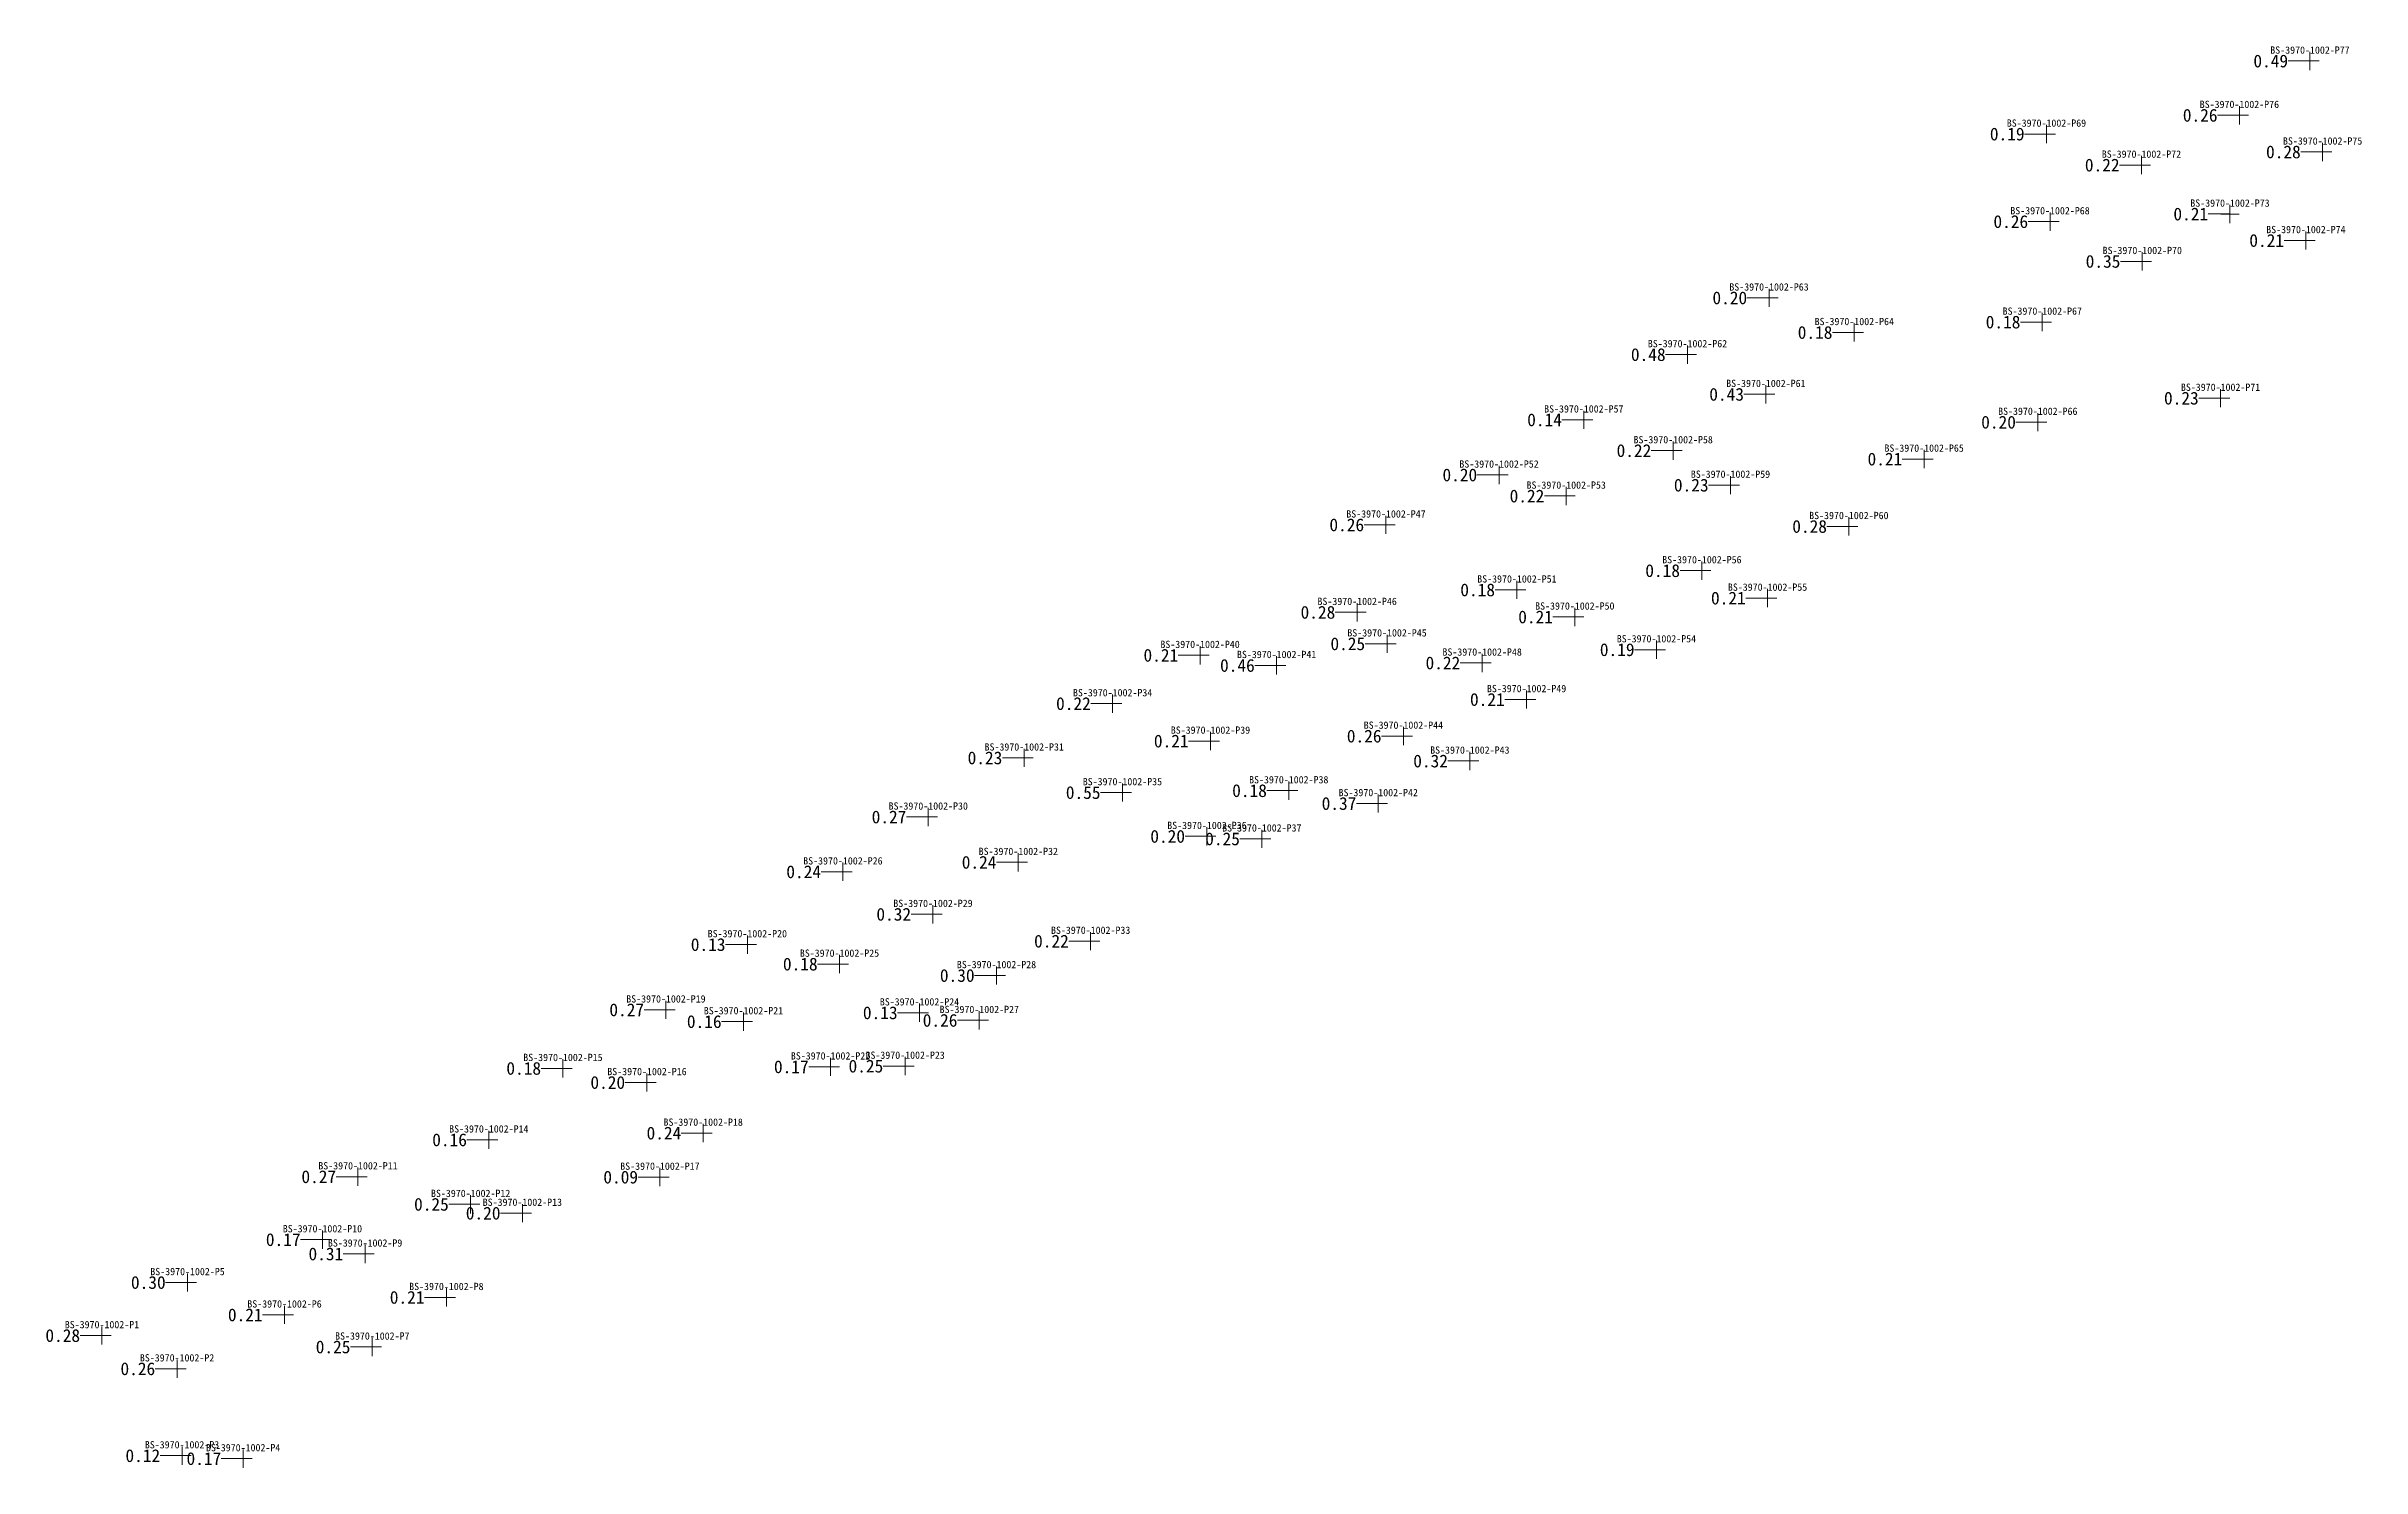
# Model space of a CAD drawing. Header units: inches. Extents: x 469879 to 470006, y 4349765 to 4349843.
import ezdxf
from ezdxf.enums import TextEntityAlignment as Align

# ---------------------------------------------------------------- set-up
doc = ezdxf.new("R2010")
doc.units = ezdxf.units.IN
doc.header["$MEASUREMENT"] = 0
for name, color, linetype, lineweight in [('点', 7, 'Continuous', 0), ('线条', 7, 'Continuous', 0), ('钻孔', 7, 'Continuous', 0)]:
    doc.layers.add(name, color=color, linetype=linetype, lineweight=lineweight)
doc.styles.add('3dmine_textStyle_1', font='simsunb.ttf', dxfattribs={"height": 1})

msp = doc.modelspace()

# ---------------------------------------------------------------- texts
at = {"layer": '钻孔', "color": 138, "linetype": 'Continuous', "lineweight": 0, "true_color": 0x004c4c, "style": '3dmine_textStyle_1'}
for s, p in [('BS-3970-1002-P77', (470002.829, 4349842.182, 3965.447)), ('BS-3970-1002-P76', (469998.956, 4349839.204, 3966.314)), ('BS-3970-1002-P69', (469988.368, 4349838.175000001, 3967.354)), ('BS-3970-1002-P75', (470003.523, 4349837.193, 3966.099)), ('BS-3970-1002-P72', (469993.581, 4349836.472, 3967.112)), ('BS-3970-1002-P68', (469988.563, 4349833.368000001, 3968.09)), ('BS-3970-1002-P73', (469998.439, 4349833.785, 3967.182)), ('BS-3970-1002-P74', (470002.605, 4349832.332, 3967.267)), ('BS-3970-1002-P70', (469993.626, 4349831.186000001, 3967.653)), ('BS-3970-1002-P63', (469973.143, 4349829.182, 3969.937)), ('BS-3970-1002-P64', (469977.823, 4349827.285, 3969.674)), ('BS-3970-1002-P67', (469988.139, 4349827.856000001, 3968.493)), ('BS-3970-1002-P62', (469968.669, 4349826.07, 3971.044)), ('BS-3970-1002-P61', (469972.97, 4349823.889, 3970.758)), ('BS-3970-1002-P71', (469997.923, 4349823.678, 3968.021)), ('BS-3970-1002-P57', (469962.978, 4349822.489, 3971.465)), ('BS-3970-1002-P66', (469987.892, 4349822.359, 3969.782)), ('BS-3970-1002-P58', (469967.884, 4349820.800000001, 3971.184)), ('BS-3970-1002-P52', (469958.327, 4349819.465000001, 3971.803)), ('BS-3970-1002-P65', (469981.655, 4349820.336, 3970.608)), ('BS-3970-1002-P53', (469962.013, 4349818.308, 3971.649)), ('BS-3970-1002-P59', (469971.028, 4349818.905, 3971.37)), ('BS-3970-1002-P47', (469952.123, 4349816.725000001, 3971.486)), ('BS-3970-1002-P60', (469977.524, 4349816.639, 3971.193)), ('BS-3970-1002-P56', (469969.459, 4349814.213, 3971.784)), ('BS-3970-1002-P51', (469959.307, 4349813.157000001, 3971.764)), ('BS-3970-1002-P46', (469950.541, 4349811.926, 3972.178)), ('BS-3970-1002-P50', (469962.486, 4349811.671, 3971.873)), ('BS-3970-1002-P55', (469973.063, 4349812.706, 3971.338)), ('BS-3970-1002-P40', (469941.921, 4349809.566000001, 3971.749)), ('BS-3970-1002-P45', (469952.18, 4349810.197000001, 3971.696)), ('BS-3970-1002-P48', (469957.4, 4349809.147000001, 3971.621)), ('BS-3970-1002-P54', (469966.964, 4349809.874000001, 3971.986)), ('BS-3970-1002-P41', (469946.122, 4349809.011, 3971.803)), ('BS-3970-1002-P34', (469937.123, 4349806.914000001, 3971.677)), ('BS-3970-1002-P49', (469959.838, 4349807.140000001, 3971.907)), ('BS-3970-1002-P39', (469942.492, 4349804.86, 3971.687)), ('BS-3970-1002-P44', (469953.079, 4349805.131, 3971.737)), ('BS-3970-1002-P31', (469932.27, 4349803.936000001, 3971.67)), ('BS-3970-1002-P43', (469956.725, 4349803.764, 3971.575)), ('BS-3970-1002-P35', (469937.659, 4349802.033000001, 3971.732)), ('BS-3970-1002-P38', (469946.788, 4349802.138, 3971.754)), ('BS-3970-1002-P30', (469927.004, 4349800.694, 3971.831)), ('BS-3970-1002-P42', (469951.698, 4349801.432, 3971.548)), ('BS-3970-1002-P36', (469942.295, 4349799.630000001, 3971.716)), ('BS-3970-1002-P37', (469945.308, 4349799.492000001, 3971.91)), ('BS-3970-1002-P32', (469931.947, 4349798.205, 3971.974)), ('BS-3970-1002-P26', (469922.32, 4349797.684, 3972.015)), ('BS-3970-1002-P29', (469927.263, 4349795.352, 3972.004)), ('BS-3970-1002-P33', (469935.917, 4349793.877, 3971.974)), ('BS-3970-1002-P20', (469917.077, 4349793.689, 3972.249)), ('BS-3970-1002-P25', (469922.134, 4349792.619, 3972.138)), ('BS-3970-1002-P28', (469930.748, 4349791.993000001, 3972.135)), ('BS-3970-1002-P19', (469912.609, 4349790.108, 3972.364)), ('BS-3970-1002-P21', (469916.864, 4349789.462, 3972.365)), ('BS-3970-1002-P24', (469926.523, 4349789.946, 3972.26)), ('BS-3970-1002-P27', (469929.806, 4349789.531, 3972.066)), ('BS-3970-1002-P15', (469906.957, 4349786.896000001, 3972.522)), ('BS-3970-1002-P22', (469921.642, 4349786.98, 3972.28)), ('BS-3970-1002-P23', (469925.736, 4349787.019, 3972.595)), ('BS-3970-1002-P16', (469911.569, 4349786.121, 3972.463)), ('BS-3970-1002-P14', (469902.889, 4349782.973, 3972.803)), ('BS-3970-1002-P18', (469914.652, 4349783.344000001, 3972.399)), ('BS-3970-1002-P11', (469895.71, 4349780.948000001, 3972.572)), ('BS-3970-1002-P17', (469912.279, 4349780.928, 3972.945)), ('BS-3970-1002-P12', (469901.892, 4349779.435000001, 3972.734)), ('BS-3970-1002-P13', (469904.731, 4349778.948000001, 3972.49)), ('BS-3970-1002-P10', (469893.759, 4349777.495, 3972.528)), ('BS-3970-1002-P9', (469896.1, 4349776.712, 3972.709)), ('BS-3970-1002-P5', (469886.355, 4349775.144, 3972.194)), ('BS-3970-1002-P8', (469900.559, 4349774.327000001, 3972.68)), ('BS-3970-1002-P6', (469891.678, 4349773.367000001, 3972.461)), ('BS-3970-1002-P1', (469881.66, 4349772.232000001, 3972.155)), ('BS-3970-1002-P7', (469896.495, 4349771.607000001, 3972.484)), ('BS-3970-1002-P2', (469885.781, 4349770.409, 3972.435)), ('BS-3970-1002-P3', (469886.054, 4349765.639, 3972.542)), ('BS-3970-1002-P4', (469889.406, 4349765.478, 3972.579))]:
    msp.add_text(s, height=0.4, dxfattribs=at).set_placement(p, align=Align.CENTER)
at = {"layer": '钻孔', "color": 8, "linetype": 'Continuous', "lineweight": 0, "true_color": 0x808080, "style": '3dmine_textStyle_1'}
for s, p in [('0.49', (470001.629, 4349841.782, 3962.947)), ('0.26', (469997.756, 4349838.804, 3963.314)), ('0.19', (469987.168, 4349837.775, 3963.854)), ('0.22', (469992.381, 4349836.072, 3963.612)), ('0.28', (470002.323, 4349836.793, 3963.099)), ('0.21', (469997.239, 4349833.385, 3963.682)), ('0.26', (469987.363, 4349832.968, 3964.09)), ('0.21', (470001.405, 4349831.932, 3963.767)), ('0.35', (469992.426, 4349830.786, 3963.653)), ('0.20', (469971.943, 4349828.782, 3964.937)), ('0.18', (469986.939, 4349827.456, 3964.493)), ('0.18', (469976.623, 4349826.885, 3964.674)), ('0.48', (469967.469, 4349825.67, 3965.544)), ('0.43', (469971.77, 4349823.489, 3965.258)), ('0.23', (469996.723, 4349823.278, 3964.021)), ('0.14', (469961.778, 4349822.089, 3965.965)), ('0.20', (469986.692, 4349821.959, 3964.782)), ('0.22', (469966.684, 4349820.4, 3965.684)), ('0.21', (469980.455, 4349819.936, 3965.108)), ('0.20', (469957.127, 4349819.065, 3965.803)), ('0.23', (469969.828, 4349818.505, 3965.87)), ('0.22', (469960.813, 4349817.908, 3965.649)), ('0.26', (469950.923, 4349816.325, 3965.986)), ('0.28', (469976.324, 4349816.239, 3965.693)), ('0.18', (469968.259, 4349813.813, 3965.784)), ('0.18', (469958.107, 4349812.757, 3965.764)), ('0.21', (469971.863, 4349812.306, 3965.838)), ('0.28', (469949.341, 4349811.526, 3966.178)), ('0.21', (469961.286, 4349811.271, 3965.873)), ('0.25', (469950.98, 4349809.797, 3965.696)), ('0.19', (469965.764, 4349809.474, 3965.986)), ('0.21', (469940.721, 4349809.166, 3965.749)), ('0.46', (469944.922, 4349808.611, 3965.803)), ('0.22', (469956.2, 4349808.747, 3965.621)), ('0.21', (469958.638, 4349806.74, 3965.907)), ('0.22', (469935.923, 4349806.514, 3965.677)), ('0.21', (469941.292, 4349804.46, 3965.687)), ('0.26', (469951.879, 4349804.731, 3965.737)), ('0.23', (469931.07, 4349803.536, 3965.67)), ('0.32', (469955.525, 4349803.364, 3965.575)), ('0.18', (469945.588, 4349801.738, 3965.754)), ('0.27', (469925.804, 4349800.294, 3965.831)), ('0.37', (469950.498, 4349801.032, 3965.548)), ('0.20', (469941.095, 4349799.23, 3965.716)), ('0.25', (469944.108, 4349799.092, 3965.91)), ('0.24', (469930.747, 4349797.805, 3965.974)), ('0.24', (469921.12, 4349797.284, 3966.015)), ('0.32', (469926.063, 4349794.952, 3966.004)), ('0.13', (469915.877, 4349793.289, 3966.249)), ('0.22', (469934.717, 4349793.477, 3965.974)), ('0.18', (469920.934, 4349792.219, 3966.138)), ('0.30', (469929.548, 4349791.593, 3966.135)), ('0.27', (469911.409, 4349789.708, 3966.364)), ('0.16', (469915.664, 4349789.062, 3966.365)), ('0.13', (469925.323, 4349789.546, 3966.26)), ('0.26', (469928.606, 4349789.131, 3966.066)), ('0.18', (469905.757, 4349786.496, 3966.022)), ('0.17', (469920.442, 4349786.58, 3966.28)), ('0.25', (469924.536, 4349786.619, 3966.095)), ('0.20', (469910.369, 4349785.721, 3966.463)), ('0.16', (469901.689, 4349782.573, 3966.303)), ('0.24', (469913.452, 4349782.944, 3966.399)), ('0.27', (469894.51, 4349780.548, 3966.072)), ('0.09', (469911.079, 4349780.528, 3966.445)), ('0.25', (469900.692, 4349779.035, 3966.234)), ('0.20', (469903.531, 4349778.548, 3966.49)), ('0.17', (469892.559, 4349777.095, 3966.028)), ('0.31', (469894.9, 4349776.312, 3966.209)), ('0.30', (469885.155, 4349774.744, 3966.194)), ('0.21', (469899.359, 4349773.927, 3966.18)), ('0.21', (469890.478, 4349772.967, 3966.461)), ('0.28', (469880.46, 4349771.832, 3966.155)), ('0.25', (469895.295, 4349771.207, 3966.484)), ('0.26', (469884.581, 4349770.009, 3966.435)), ('0.12', (469884.854, 4349765.239, 3966.042)), ('0.17', (469888.206, 4349765.078, 3966.079))]:
    msp.add_text(s, height=0.7, dxfattribs=at).set_placement(p, align=Align.MIDDLE_RIGHT)
at = {"layer": '钻孔', "color": 4, "linetype": 'Continuous', "lineweight": 0, "true_color": 0x00ffff, "style": '3dmine_textStyle_1'}
msp.add_text('0.55', height=0.7, dxfattribs=at).set_placement((469936.459, 4349801.633, 3965.732), align=Align.MIDDLE_RIGHT)

# ---------------------------------------------------------------- hatches: boundary and pattern name
at = {"layer": '钻孔', "linetype": 'Continuous', "lineweight": 0, "true_color": 0x808080, "extrusion": (0, 1, 0)}
for points in [[(-470003.829, 3960.446999999791), (-470002.829, 3960.446999999791), (-470002.829, 3965.446999999791), (-470003.829, 3965.446999999791)], [(-469999.956, 3960.313999999791), (-469998.956, 3960.313999999791), (-469998.956, 3966.313999999791), (-469999.956, 3966.313999999791)], [(-469989.368, 3960.353999999791), (-469988.368, 3960.353999999791), (-469988.368, 3967.353999999791), (-469989.368, 3967.353999999791)], [(-470004.523, 3960.098999999791), (-470003.523, 3960.098999999791), (-470003.523, 3966.098999999791), (-470004.523, 3966.098999999791)], [(-469994.581, 3960.111999999791), (-469993.581, 3960.111999999791), (-469993.581, 3967.111999999791), (-469994.581, 3967.111999999791)], [(-469989.563, 3960.089999999791), (-469988.563, 3960.089999999791), (-469988.563, 3968.089999999791), (-469989.563, 3968.089999999791)], [(-469999.439, 3960.181999999791), (-469998.439, 3960.181999999791), (-469998.439, 3967.181999999791), (-469999.439, 3967.181999999791)], [(-470003.605, 3960.266999999791), (-470002.605, 3960.266999999791), (-470002.605, 3967.266999999791), (-470003.605, 3967.266999999791)], [(-469994.626, 3959.652999999791), (-469993.626, 3959.652999999791), (-469993.626, 3967.652999999791), (-469994.626, 3967.652999999791)], [(-469974.143, 3959.936999999791), (-469973.143, 3959.936999999791), (-469973.143, 3969.936999999791), (-469974.143, 3969.936999999791)], [(-469989.139, 3960.492999999791), (-469988.139, 3960.492999999791), (-469988.139, 3968.492999999791), (-469989.139, 3968.492999999791)], [(-469978.823, 3959.673999999791), (-469977.823, 3959.673999999791), (-469977.823, 3969.673999999791), (-469978.823, 3969.673999999791)], [(-469969.669, 3960.043999999791), (-469968.669, 3960.043999999791), (-469968.669, 3971.043999999791), (-469969.669, 3971.043999999791)], [(-469973.97, 3959.757999999791), (-469972.97, 3959.757999999791), (-469972.97, 3970.757999999791), (-469973.97, 3970.757999999791)], [(-469998.923, 3960.020999999791), (-469997.923, 3960.020999999791), (-469997.923, 3968.020999999791), (-469998.923, 3968.020999999791)], [(-469963.978, 3960.464999999791), (-469962.978, 3960.464999999791), (-469962.978, 3971.464999999791), (-469963.978, 3971.464999999791)], [(-469988.892, 3959.781999999791), (-469987.892, 3959.781999999791), (-469987.892, 3969.781999999791), (-469988.892, 3969.781999999791)], [(-469968.884, 3960.183999999791), (-469967.884, 3960.183999999791), (-469967.884, 3971.183999999791), (-469968.884, 3971.183999999791)], [(-469982.655, 3959.607999999791), (-469981.655, 3959.607999999791), (-469981.655, 3970.607999999791), (-469982.655, 3970.607999999791)], [(-469959.327, 3959.802999999791), (-469958.327, 3959.802999999791), (-469958.327, 3971.802999999791), (-469959.327, 3971.802999999791)], [(-469972.028, 3960.369999999791), (-469971.028, 3960.369999999791), (-469971.028, 3971.369999999791), (-469972.028, 3971.369999999791)], [(-469963.013, 3959.648999999791), (-469962.013, 3959.648999999791), (-469962.013, 3971.648999999791), (-469963.013, 3971.648999999791)], [(-469953.123, 3960.485999999791), (-469952.123, 3960.485999999791), (-469952.123, 3971.485999999791), (-469953.123, 3971.485999999791)], [(-469978.524, 3960.192999999791), (-469977.524, 3960.192999999791), (-469977.524, 3971.192999999791), (-469978.524, 3971.192999999791)], [(-469970.459, 3959.783999999791), (-469969.459, 3959.783999999791), (-469969.459, 3971.783999999791), (-469970.459, 3971.783999999791)], [(-469960.307, 3959.763999999791), (-469959.307, 3959.763999999791), (-469959.307, 3971.763999999791), (-469960.307, 3971.763999999791)], [(-469974.063, 3960.337999999791), (-469973.063, 3960.337999999791), (-469973.063, 3971.337999999791), (-469974.063, 3971.337999999791)], [(-469951.541, 3960.177999999791), (-469950.541, 3960.177999999791), (-469950.541, 3972.177999999791), (-469951.541, 3972.177999999791)], [(-469963.486, 3959.872999999791), (-469962.486, 3959.872999999791), (-469962.486, 3971.872999999791), (-469963.486, 3971.872999999791)], [(-469953.18, 3959.695999999791), (-469952.18, 3959.695999999791), (-469952.18, 3971.695999999791), (-469953.18, 3971.695999999791)], [(-469942.921, 3959.748999999791), (-469941.921, 3959.748999999791), (-469941.921, 3971.748999999791), (-469942.921, 3971.748999999791)], [(-469947.122, 3959.802999999791), (-469946.122, 3959.802999999791), (-469946.122, 3971.802999999791), (-469947.122, 3971.802999999791)], [(-469958.4, 3959.620999999791), (-469957.4, 3959.620999999791), (-469957.4, 3971.620999999791), (-469958.4, 3971.620999999791)], [(-469967.964, 3959.985999999791), (-469966.964, 3959.985999999791), (-469966.964, 3971.985999999791), (-469967.964, 3971.985999999791)], [(-469938.123, 3959.676999999791), (-469937.123, 3959.676999999791), (-469937.123, 3971.676999999791), (-469938.123, 3971.676999999791)], [(-469960.838, 3959.906999999791), (-469959.838, 3959.906999999791), (-469959.838, 3971.906999999791), (-469960.838, 3971.906999999791)], [(-469943.492, 3959.686999999791), (-469942.492, 3959.686999999791), (-469942.492, 3971.686999999791), (-469943.492, 3971.686999999791)], [(-469954.079, 3959.736999999791), (-469953.079, 3959.736999999791), (-469953.079, 3971.736999999791), (-469954.079, 3971.736999999791)], [(-469933.27, 3959.669999999791), (-469932.27, 3959.669999999791), (-469932.27, 3971.669999999791), (-469933.27, 3971.669999999791)], [(-469957.725, 3959.574999999791), (-469956.725, 3959.574999999791), (-469956.725, 3971.574999999791), (-469957.725, 3971.574999999791)], [(-469947.788, 3959.753999999791), (-469946.788, 3959.753999999791), (-469946.788, 3971.753999999791), (-469947.788, 3971.753999999791)], [(-469952.698, 3959.547999999791), (-469951.698, 3959.547999999791), (-469951.698, 3971.547999999791), (-469952.698, 3971.547999999791)], [(-469928.004, 3959.830999999791), (-469927.004, 3959.830999999791), (-469927.004, 3971.830999999791), (-469928.004, 3971.830999999791)], [(-469943.295, 3959.715999999791), (-469942.295, 3959.715999999791), (-469942.295, 3971.715999999791), (-469943.295, 3971.715999999791)], [(-469946.308, 3959.909999999791), (-469945.308, 3959.909999999791), (-469945.308, 3971.909999999791), (-469946.308, 3971.909999999791)], [(-469923.32, 3960.014999999791), (-469922.32, 3960.014999999791), (-469922.32, 3972.014999999791), (-469923.32, 3972.014999999791)], [(-469932.947, 3959.973999999791), (-469931.947, 3959.973999999791), (-469931.947, 3971.973999999791), (-469932.947, 3971.973999999791)], [(-469928.263, 3960.003999999791), (-469927.263, 3960.003999999791), (-469927.263, 3972.003999999791), (-469928.263, 3972.003999999791)], [(-469918.077, 3960.248999999791), (-469917.077, 3960.248999999791), (-469917.077, 3972.248999999791), (-469918.077, 3972.248999999791)], [(-469936.917, 3959.973999999791), (-469935.917, 3959.973999999791), (-469935.917, 3971.973999999791), (-469936.917, 3971.973999999791)], [(-469923.134, 3960.137999999791), (-469922.134, 3960.137999999791), (-469922.134, 3972.137999999791), (-469923.134, 3972.137999999791)], [(-469931.748, 3960.134999999791), (-469930.748, 3960.134999999791), (-469930.748, 3972.134999999791), (-469931.748, 3972.134999999791)], [(-469913.609, 3960.363999999791), (-469912.609, 3960.363999999791), (-469912.609, 3972.363999999791), (-469913.609, 3972.363999999791)], [(-469927.523, 3960.259999999791), (-469926.523, 3960.259999999791), (-469926.523, 3972.259999999791), (-469927.523, 3972.259999999791)], [(-469917.864, 3960.364999999791), (-469916.864, 3960.364999999791), (-469916.864, 3972.364999999791), (-469917.864, 3972.364999999791)], [(-469930.806, 3960.065999999791), (-469929.806, 3960.065999999791), (-469929.806, 3972.065999999791), (-469930.806, 3972.065999999791)], [(-469907.957, 3959.521999999791), (-469906.957, 3959.521999999791), (-469906.957, 3972.521999999791), (-469907.957, 3972.521999999791)], [(-469912.569, 3960.462999999791), (-469911.569, 3960.462999999791), (-469911.569, 3972.462999999791), (-469912.569, 3972.462999999791)], [(-469922.642, 3960.279999999791), (-469921.642, 3960.279999999791), (-469921.642, 3972.279999999791), (-469922.642, 3972.279999999791)], [(-469926.736, 3959.594999999791), (-469925.736, 3959.594999999791), (-469925.736, 3972.594999999791), (-469926.736, 3972.594999999791)], [(-469915.652, 3960.398999999791), (-469914.652, 3960.398999999791), (-469914.652, 3972.398999999791), (-469915.652, 3972.398999999791)], [(-469903.889, 3959.802999999791), (-469902.889, 3959.802999999791), (-469902.889, 3972.802999999791), (-469903.889, 3972.802999999791)], [(-469896.71, 3959.571999999791), (-469895.71, 3959.571999999791), (-469895.71, 3972.571999999791), (-469896.71, 3972.571999999791)], [(-469913.279, 3959.944999999791), (-469912.279, 3959.944999999791), (-469912.279, 3972.944999999791), (-469913.279, 3972.944999999791)], [(-469902.892, 3959.733999999791), (-469901.892, 3959.733999999791), (-469901.892, 3972.733999999791), (-469902.892, 3972.733999999791)], [(-469905.731, 3960.489999999791), (-469904.731, 3960.489999999791), (-469904.731, 3972.489999999791), (-469905.731, 3972.489999999791)], [(-469894.759, 3959.527999999791), (-469893.759, 3959.527999999791), (-469893.759, 3972.527999999791), (-469894.759, 3972.527999999791)], [(-469897.1, 3959.708999999791), (-469896.1, 3959.708999999791), (-469896.1, 3972.708999999791), (-469897.1, 3972.708999999791)], [(-469887.355, 3960.193999999791), (-469886.355, 3960.193999999791), (-469886.355, 3972.193999999791), (-469887.355, 3972.193999999791)], [(-469892.678, 3960.460999999791), (-469891.678, 3960.460999999791), (-469891.678, 3972.460999999791), (-469892.678, 3972.460999999791)], [(-469901.559, 3959.679999999791), (-469900.559, 3959.679999999791), (-469900.559, 3972.679999999791), (-469901.559, 3972.679999999791)], [(-469882.66, 3960.154999999791), (-469881.66, 3960.154999999791), (-469881.66, 3972.154999999791), (-469882.66, 3972.154999999791)], [(-469897.495, 3960.483999999791), (-469896.495, 3960.483999999791), (-469896.495, 3972.483999999791), (-469897.495, 3972.483999999791)], [(-469886.781, 3960.434999999791), (-469885.781, 3960.434999999791), (-469885.781, 3972.434999999791), (-469886.781, 3972.434999999791)], [(-469887.054, 3959.541999999791), (-469886.054, 3959.541999999791), (-469886.054, 3972.541999999791), (-469887.054, 3972.541999999791)], [(-469890.406, 3959.578999999791), (-469889.406, 3959.578999999791), (-469889.406, 3972.578999999791), (-469890.406, 3972.578999999791)]]:
    msp.add_hatch(color=8, dxfattribs=at).paths.add_polyline_path(points, flags=0)
at = {"layer": '钻孔', "linetype": 'Continuous', "lineweight": 0, "true_color": 0x00ffff, "extrusion": (0, 1, 0)}
msp.add_hatch(color=4, dxfattribs=at).paths.add_polyline_path([(-469938.659, 3959.731999999791), (-469937.659, 3959.731999999791), (-469937.659, 3971.731999999791), (-469938.659, 3971.731999999791)], flags=0)

# ---------------------------------------------------------------- linework, layer by layer
at = {"layer": '点', "color": 138, "linetype": 'Continuous', "lineweight": 0, "true_color": 0x004c4c}
for points, elevation in [([(470003.3291015625, 4349841.782226562), (470002.3291015625, 4349841.782226562)], 3965.447021484375), ([(470002.8291015625, 4349841.282226562), (470002.8291015625, 4349842.282226562)], 3965.447021484375), ([(469999.4560546875, 4349838.803710938), (469998.4560546875, 4349838.803710938)], 3966.31396484375), ([(469998.9560546875, 4349838.303710938), (469998.9560546875, 4349839.303710938)], 3966.31396484375), ([(469988.8681640625, 4349837.775390625), (469987.8681640625, 4349837.775390625)], 3967.35400390625), ([(469988.3681640625, 4349837.275390625), (469988.3681640625, 4349838.275390625)], 3967.35400390625), ([(469993.5810546875, 4349835.572265625), (469993.5810546875, 4349836.572265625)], 3967.112060546875), ([(470004.0234375, 4349836.79296875), (470003.0234375, 4349836.79296875)], 3966.09912109375), ([(470003.5234375, 4349836.29296875), (470003.5234375, 4349837.29296875)], 3966.09912109375), ([(469994.0810546875, 4349836.072265625), (469993.0810546875, 4349836.072265625)], 3967.112060546875), ([(469998.439453125, 4349832.884765625), (469998.439453125, 4349833.884765625)], 3967.181884765625), ([(469989.0634765625, 4349832.967773438), (469988.0634765625, 4349832.967773438)], 3968.090087890625), ([(469988.5634765625, 4349832.467773438), (469988.5634765625, 4349833.467773438)], 3968.090087890625), ([(469998.939453125, 4349833.384765625), (469997.939453125, 4349833.384765625)], 3967.181884765625), ([(470002.60546875, 4349831.431640625), (470002.60546875, 4349832.431640625)], 3967.26708984375), ([(469993.6259765625, 4349830.286132812), (469993.6259765625, 4349831.286132812)], 3967.653076171875), ([(470003.10546875, 4349831.931640625), (470002.10546875, 4349831.931640625)], 3967.26708984375), ([(469994.1259765625, 4349830.786132812), (469993.1259765625, 4349830.786132812)], 3967.653076171875), ([(469973.642578125, 4349828.782226562), (469972.642578125, 4349828.782226562)], 3969.93701171875), ([(469973.142578125, 4349828.282226562), (469973.142578125, 4349829.282226562)], 3969.93701171875), ([(469977.8232421875, 4349826.384765625), (469977.8232421875, 4349827.384765625)], 3969.674072265625), ([(469988.638671875, 4349827.456054688), (469987.638671875, 4349827.456054688)], 3968.492919921875), ([(469988.138671875, 4349826.956054688), (469988.138671875, 4349827.956054688)], 3968.492919921875), ([(469968.6689453125, 4349825.169921875), (469968.6689453125, 4349826.169921875)], 3971.0439453125), ([(469978.3232421875, 4349826.884765625), (469977.3232421875, 4349826.884765625)], 3969.674072265625), ([(469969.1689453125, 4349825.669921875), (469968.1689453125, 4349825.669921875)], 3971.0439453125), ([(469972.9697265625, 4349822.989257812), (469972.9697265625, 4349823.989257812)], 3970.758056640625), ([(469997.9228515625, 4349822.778320312), (469997.9228515625, 4349823.778320312)], 3968.02099609375), ([(469962.9775390625, 4349821.588867188), (469962.9775390625, 4349822.588867188)], 3971.465087890625), ([(469973.4697265625, 4349823.489257812), (469972.4697265625, 4349823.489257812)], 3970.758056640625), ([(469987.8916015625, 4349821.458984375), (469987.8916015625, 4349822.458984375)], 3969.781982421875), ([(469998.4228515625, 4349823.278320312), (469997.4228515625, 4349823.278320312)], 3968.02099609375), ([(469963.4775390625, 4349822.088867188), (469962.4775390625, 4349822.088867188)], 3971.465087890625), ([(469988.3916015625, 4349821.958984375), (469987.3916015625, 4349821.958984375)], 3969.781982421875), ([(469968.3837890625, 4349820.400390625), (469967.3837890625, 4349820.400390625)], 3971.18408203125), ([(469967.8837890625, 4349819.900390625), (469967.8837890625, 4349820.900390625)], 3971.18408203125), ([(469982.1552734375, 4349819.935546875), (469981.1552734375, 4349819.935546875)], 3970.60791015625), ([(469981.6552734375, 4349819.435546875), (469981.6552734375, 4349820.435546875)], 3970.60791015625), ([(469958.8271484375, 4349819.065429688), (469957.8271484375, 4349819.065429688)], 3971.802978515625), ([(469958.3271484375, 4349818.565429688), (469958.3271484375, 4349819.565429688)], 3971.802978515625), ([(469971.5283203125, 4349818.504882812), (469970.5283203125, 4349818.504882812)], 3971.3701171875), ([(469971.0283203125, 4349818.004882812), (469971.0283203125, 4349819.004882812)], 3971.3701171875), ([(469962.5126953125, 4349817.908203125), (469961.5126953125, 4349817.908203125)], 3971.64892578125), ([(469962.0126953125, 4349817.408203125), (469962.0126953125, 4349818.408203125)], 3971.64892578125), ([(469952.623046875, 4349816.325195312), (469951.623046875, 4349816.325195312)], 3971.486083984375), ([(469952.123046875, 4349815.825195312), (469952.123046875, 4349816.825195312)], 3971.486083984375), ([(469978.0244140625, 4349816.239257812), (469977.0244140625, 4349816.239257812)], 3971.193115234375), ([(469977.5244140625, 4349815.739257812), (469977.5244140625, 4349816.739257812)], 3971.193115234375), ([(469969.958984375, 4349813.813476562), (469968.958984375, 4349813.813476562)], 3971.783935546875), ([(469969.458984375, 4349813.313476562), (469969.458984375, 4349814.313476562)], 3971.783935546875), ([(469959.806640625, 4349812.756835938), (469958.806640625, 4349812.756835938)], 3971.763916015625), ([(469959.306640625, 4349812.256835938), (469959.306640625, 4349813.256835938)], 3971.763916015625), ([(469973.5634765625, 4349812.305664062), (469972.5634765625, 4349812.305664062)], 3971.337890625), ([(469973.0634765625, 4349811.805664062), (469973.0634765625, 4349812.805664062)], 3971.337890625), ([(469951.041015625, 4349811.526367188), (469950.041015625, 4349811.526367188)], 3972.177978515625), ([(469950.541015625, 4349811.026367188), (469950.541015625, 4349812.026367188)], 3972.177978515625), ([(469962.986328125, 4349811.271484375), (469961.986328125, 4349811.271484375)], 3971.873046875), ([(469962.486328125, 4349810.771484375), (469962.486328125, 4349811.771484375)], 3971.873046875), ([(469941.9208984375, 4349808.666015625), (469941.9208984375, 4349809.666015625)], 3971.7490234375), ([(469952.6796875, 4349809.796875), (469951.6796875, 4349809.796875)], 3971.696044921875), ([(469952.1796875, 4349809.296875), (469952.1796875, 4349810.296875)], 3971.696044921875), ([(469966.9638671875, 4349808.973632812), (469966.9638671875, 4349809.973632812)], 3971.986083984375), ([(469942.4208984375, 4349809.166015625), (469941.4208984375, 4349809.166015625)], 3971.7490234375), ([(469946.6220703125, 4349808.611328125), (469945.6220703125, 4349808.611328125)], 3971.802978515625), ([(469946.1220703125, 4349808.111328125), (469946.1220703125, 4349809.111328125)], 3971.802978515625), ([(469957.900390625, 4349808.747070312), (469956.900390625, 4349808.747070312)], 3971.62109375), ([(469957.400390625, 4349808.247070312), (469957.400390625, 4349809.247070312)], 3971.62109375), ([(469967.4638671875, 4349809.473632812), (469966.4638671875, 4349809.473632812)], 3971.986083984375), ([(469937.123046875, 4349806.013671875), (469937.123046875, 4349807.013671875)], 3971.677001953125), ([(469959.837890625, 4349806.240234375), (469959.837890625, 4349807.240234375)], 3971.906982421875), ([(469937.623046875, 4349806.513671875), (469936.623046875, 4349806.513671875)], 3971.677001953125), ([(469960.337890625, 4349806.740234375), (469959.337890625, 4349806.740234375)], 3971.906982421875), ([(469942.9921875, 4349804.459960938), (469941.9921875, 4349804.459960938)], 3971.68701171875), ([(469942.4921875, 4349803.959960938), (469942.4921875, 4349804.959960938)], 3971.68701171875), ([(469953.5791015625, 4349804.731445312), (469952.5791015625, 4349804.731445312)], 3971.737060546875), ([(469953.0791015625, 4349804.231445312), (469953.0791015625, 4349805.231445312)], 3971.737060546875), ([(469932.76953125, 4349803.536132812), (469931.76953125, 4349803.536132812)], 3971.669921875), ([(469932.26953125, 4349803.036132812), (469932.26953125, 4349804.036132812)], 3971.669921875), ([(469957.224609375, 4349803.364257812), (469956.224609375, 4349803.364257812)], 3971.574951171875), ([(469956.724609375, 4349802.864257812), (469956.724609375, 4349803.864257812)], 3971.574951171875), ([(469937.6591796875, 4349801.1328125), (469937.6591796875, 4349802.1328125)], 3971.73193359375), ([(469946.7880859375, 4349801.23828125), (469946.7880859375, 4349802.23828125)], 3971.75390625), ([(469927.00390625, 4349799.793945312), (469927.00390625, 4349800.793945312)], 3971.8310546875), ([(469938.1591796875, 4349801.6328125), (469937.1591796875, 4349801.6328125)], 3971.73193359375), ([(469947.2880859375, 4349801.73828125), (469946.2880859375, 4349801.73828125)], 3971.75390625), ([(469952.1982421875, 4349801.032226562), (469951.1982421875, 4349801.032226562)], 3971.548095703125), ([(469951.6982421875, 4349800.532226562), (469951.6982421875, 4349801.532226562)], 3971.548095703125), ([(469927.50390625, 4349800.293945312), (469926.50390625, 4349800.293945312)], 3971.8310546875), ([(469942.294921875, 4349798.73046875), (469942.294921875, 4349799.73046875)], 3971.716064453125), ([(469945.3076171875, 4349798.591796875), (469945.3076171875, 4349799.591796875)], 3971.909912109375), ([(469931.947265625, 4349797.3046875), (469931.947265625, 4349798.3046875)], 3971.97412109375), ([(469942.794921875, 4349799.23046875), (469941.794921875, 4349799.23046875)], 3971.716064453125), ([(469945.8076171875, 4349799.091796875), (469944.8076171875, 4349799.091796875)], 3971.909912109375), ([(469922.8203125, 4349797.284179688), (469921.8203125, 4349797.284179688)], 3972.014892578125), ([(469922.3203125, 4349796.784179688), (469922.3203125, 4349797.784179688)], 3972.014892578125), ([(469932.447265625, 4349797.8046875), (469931.447265625, 4349797.8046875)], 3971.97412109375), ([(469927.7626953125, 4349794.952148438), (469926.7626953125, 4349794.952148438)], 3972.00390625), ([(469927.2626953125, 4349794.452148438), (469927.2626953125, 4349795.452148438)], 3972.00390625), ([(469917.5771484375, 4349793.2890625), (469916.5771484375, 4349793.2890625)], 3972.2490234375), ([(469917.0771484375, 4349792.7890625), (469917.0771484375, 4349793.7890625)], 3972.2490234375), ([(469936.4169921875, 4349793.4765625), (469935.4169921875, 4349793.4765625)], 3971.97412109375), ([(469935.9169921875, 4349792.9765625), (469935.9169921875, 4349793.9765625)], 3971.97412109375), ([(469922.6337890625, 4349792.21875), (469921.6337890625, 4349792.21875)], 3972.137939453125), ([(469922.1337890625, 4349791.71875), (469922.1337890625, 4349792.71875)], 3972.137939453125), ([(469930.748046875, 4349791.092773438), (469930.748046875, 4349792.092773438)], 3972.135009765625), ([(469931.248046875, 4349791.592773438), (469930.248046875, 4349791.592773438)], 3972.135009765625), ([(469913.109375, 4349789.708007812), (469912.109375, 4349789.708007812)], 3972.364013671875), ([(469912.609375, 4349789.208007812), (469912.609375, 4349790.208007812)], 3972.364013671875), ([(469916.8642578125, 4349788.561523438), (469916.8642578125, 4349789.561523438)], 3972.364990234375), ([(469927.0234375, 4349789.545898438), (469926.0234375, 4349789.545898438)], 3972.260009765625), ([(469926.5234375, 4349789.045898438), (469926.5234375, 4349790.045898438)], 3972.260009765625), ([(469929.8056640625, 4349788.630859375), (469929.8056640625, 4349789.630859375)], 3972.06591796875), ([(469917.3642578125, 4349789.061523438), (469916.3642578125, 4349789.061523438)], 3972.364990234375), ([(469930.3056640625, 4349789.130859375), (469929.3056640625, 4349789.130859375)], 3972.06591796875), ([(469906.95703125, 4349785.99609375), (469906.95703125, 4349786.99609375)], 3972.52197265625), ([(469921.6416015625, 4349786.080078125), (469921.6416015625, 4349787.080078125)], 3972.280029296875), ([(469925.736328125, 4349786.119140625), (469925.736328125, 4349787.119140625)], 3972.594970703125), ([(469907.45703125, 4349786.49609375), (469906.45703125, 4349786.49609375)], 3972.52197265625), ([(469912.0693359375, 4349785.720703125), (469911.0693359375, 4349785.720703125)], 3972.462890625), ([(469911.5693359375, 4349785.220703125), (469911.5693359375, 4349786.220703125)], 3972.462890625), ([(469922.1416015625, 4349786.580078125), (469921.1416015625, 4349786.580078125)], 3972.280029296875), ([(469926.236328125, 4349786.619140625), (469925.236328125, 4349786.619140625)], 3972.594970703125), ([(469902.888671875, 4349782.073242188), (469902.888671875, 4349783.073242188)], 3972.802978515625), ([(469915.15234375, 4349782.944335938), (469914.15234375, 4349782.944335938)], 3972.39892578125), ([(469914.65234375, 4349782.444335938), (469914.65234375, 4349783.444335938)], 3972.39892578125), ([(469903.388671875, 4349782.573242188), (469902.388671875, 4349782.573242188)], 3972.802978515625), ([(469896.2099609375, 4349780.547851562), (469895.2099609375, 4349780.547851562)], 3972.572021484375), ([(469895.7099609375, 4349780.047851562), (469895.7099609375, 4349781.047851562)], 3972.572021484375), ([(469912.779296875, 4349780.528320312), (469911.779296875, 4349780.528320312)], 3972.945068359375), ([(469912.279296875, 4349780.028320312), (469912.279296875, 4349781.028320312)], 3972.945068359375), ([(469901.8916015625, 4349778.53515625), (469901.8916015625, 4349779.53515625)], 3972.73388671875), ([(469904.7314453125, 4349778.047851562), (469904.7314453125, 4349779.047851562)], 3972.489990234375), ([(469902.3916015625, 4349779.03515625), (469901.3916015625, 4349779.03515625)], 3972.73388671875), ([(469905.2314453125, 4349778.547851562), (469904.2314453125, 4349778.547851562)], 3972.489990234375), ([(469894.2587890625, 4349777.094726562), (469893.2587890625, 4349777.094726562)], 3972.528076171875), ([(469893.7587890625, 4349776.594726562), (469893.7587890625, 4349777.594726562)], 3972.528076171875), ([(469896.099609375, 4349775.811523438), (469896.099609375, 4349776.811523438)], 3972.708984375), ([(469886.35546875, 4349774.244140625), (469886.35546875, 4349775.244140625)], 3972.194091796875), ([(469896.599609375, 4349776.311523438), (469895.599609375, 4349776.311523438)], 3972.708984375), ([(469886.85546875, 4349774.744140625), (469885.85546875, 4349774.744140625)], 3972.194091796875), ([(469900.55859375, 4349773.426757812), (469900.55859375, 4349774.426757812)], 3972.679931640625), ([(469892.177734375, 4349772.966796875), (469891.177734375, 4349772.966796875)], 3972.4609375), ([(469891.677734375, 4349772.466796875), (469891.677734375, 4349773.466796875)], 3972.4609375), ([(469901.05859375, 4349773.926757812), (469900.05859375, 4349773.926757812)], 3972.679931640625), ([(469882.16015625, 4349771.83203125), (469881.16015625, 4349771.83203125)], 3972.155029296875), ([(469881.66015625, 4349771.33203125), (469881.66015625, 4349772.33203125)], 3972.155029296875), ([(469896.4951171875, 4349770.70703125), (469896.4951171875, 4349771.70703125)], 3972.48388671875), ([(469885.78125, 4349769.508789062), (469885.78125, 4349770.508789062)], 3972.43505859375), ([(469896.9951171875, 4349771.20703125), (469895.9951171875, 4349771.20703125)], 3972.48388671875), ([(469886.28125, 4349770.008789062), (469885.28125, 4349770.008789062)], 3972.43505859375), ([(469886.5537109375, 4349765.239257812), (469885.5537109375, 4349765.239257812)], 3972.5419921875), ([(469886.0537109375, 4349764.739257812), (469886.0537109375, 4349765.739257812)], 3972.5419921875), ([(469889.90625, 4349765.078125), (469888.90625, 4349765.078125)], 3972.5791015625), ([(469889.40625, 4349764.578125), (469889.40625, 4349765.578125)], 3972.5791015625)]:
    msp.add_lwpolyline(points, dxfattribs=dict(at, elevation=elevation))
at = {"layer": '线条', "color": 138, "linetype": 'Continuous', "lineweight": 0, "true_color": 0x004c4c}
for points, elevation in [([(470002.8291015625, 4349841.782226562), (470002.8291015625, 4349841.782226562), (470002.8291015625, 4349841.782226562)], 3965.447021484375), ([(469998.9560546875, 4349838.803710938), (469998.9560546875, 4349838.803710938), (469998.9560546875, 4349838.803710938)], 3966.31396484375), ([(469988.3681640625, 4349837.775390625), (469988.3681640625, 4349837.775390625), (469988.3681640625, 4349837.775390625)], 3967.35400390625), ([(470003.5234375, 4349836.79296875), (470003.5234375, 4349836.79296875), (470003.5234375, 4349836.79296875)], 3966.09912109375), ([(469993.5810546875, 4349836.072265625), (469993.5810546875, 4349836.072265625), (469993.5810546875, 4349836.072265625)], 3967.112060546875), ([(469988.5634765625, 4349832.967773438), (469988.5634765625, 4349832.967773438), (469988.5634765625, 4349832.967773438)], 3968.090087890625), ([(469998.439453125, 4349833.384765625), (469998.439453125, 4349833.384765625), (469998.439453125, 4349833.384765625)], 3967.181884765625), ([(470002.60546875, 4349831.931640625), (470002.60546875, 4349831.931640625), (470002.60546875, 4349831.931640625)], 3967.26708984375), ([(469993.6259765625, 4349830.786132812), (469993.6259765625, 4349830.786132812), (469993.6259765625, 4349830.786132812)], 3967.653076171875), ([(469973.142578125, 4349828.782226562), (469973.142578125, 4349828.782226562), (469973.142578125, 4349828.782226562)], 3969.93701171875), ([(469988.138671875, 4349827.456054688), (469988.138671875, 4349827.456054688), (469988.138671875, 4349827.456054688)], 3968.492919921875), ([(469977.8232421875, 4349826.884765625), (469977.8232421875, 4349826.884765625), (469977.8232421875, 4349826.884765625)], 3969.674072265625), ([(469968.6689453125, 4349825.669921875), (469968.6689453125, 4349825.669921875), (469968.6689453125, 4349825.669921875)], 3971.0439453125), ([(469972.9697265625, 4349823.489257812), (469972.9697265625, 4349823.489257812), (469972.9697265625, 4349823.489257812)], 3970.758056640625), ([(469997.9228515625, 4349823.278320312), (469997.9228515625, 4349823.278320312), (469997.9228515625, 4349823.278320312)], 3968.02099609375), ([(469962.9775390625, 4349822.088867188), (469962.9775390625, 4349822.088867188), (469962.9775390625, 4349822.088867188)], 3971.465087890625), ([(469987.8916015625, 4349821.958984375), (469987.8916015625, 4349821.958984375), (469987.8916015625, 4349821.958984375)], 3969.781982421875), ([(469967.8837890625, 4349820.400390625), (469967.8837890625, 4349820.400390625), (469967.8837890625, 4349820.400390625)], 3971.18408203125), ([(469981.6552734375, 4349819.935546875), (469981.6552734375, 4349819.935546875), (469981.6552734375, 4349819.935546875)], 3970.60791015625), ([(469958.3271484375, 4349819.065429688), (469958.3271484375, 4349819.065429688), (469958.3271484375, 4349819.065429688)], 3971.802978515625), ([(469971.0283203125, 4349818.504882812), (469971.0283203125, 4349818.504882812), (469971.0283203125, 4349818.504882812)], 3971.3701171875), ([(469962.0126953125, 4349817.908203125), (469962.0126953125, 4349817.908203125), (469962.0126953125, 4349817.908203125)], 3971.64892578125), ([(469952.123046875, 4349816.325195312), (469952.123046875, 4349816.325195312), (469952.123046875, 4349816.325195312)], 3971.486083984375), ([(469977.5244140625, 4349816.239257812), (469977.5244140625, 4349816.239257812), (469977.5244140625, 4349816.239257812)], 3971.193115234375), ([(469969.458984375, 4349813.813476562), (469969.458984375, 4349813.813476562), (469969.458984375, 4349813.813476562)], 3971.783935546875), ([(469959.306640625, 4349812.756835938), (469959.306640625, 4349812.756835938), (469959.306640625, 4349812.756835938)], 3971.763916015625), ([(469973.0634765625, 4349812.305664062), (469973.0634765625, 4349812.305664062), (469973.0634765625, 4349812.305664062)], 3971.337890625), ([(469950.541015625, 4349811.526367188), (469950.541015625, 4349811.526367188), (469950.541015625, 4349811.526367188)], 3972.177978515625), ([(469962.486328125, 4349811.271484375), (469962.486328125, 4349811.271484375), (469962.486328125, 4349811.271484375)], 3971.873046875), ([(469952.1796875, 4349809.796875), (469952.1796875, 4349809.796875), (469952.1796875, 4349809.796875)], 3971.696044921875), ([(469941.9208984375, 4349809.166015625), (469941.9208984375, 4349809.166015625), (469941.9208984375, 4349809.166015625)], 3971.7490234375), ([(469946.1220703125, 4349808.611328125), (469946.1220703125, 4349808.611328125), (469946.1220703125, 4349808.611328125)], 3971.802978515625), ([(469957.400390625, 4349808.747070312), (469957.400390625, 4349808.747070312), (469957.400390625, 4349808.747070312)], 3971.62109375), ([(469966.9638671875, 4349809.473632812), (469966.9638671875, 4349809.473632812), (469966.9638671875, 4349809.473632812)], 3971.986083984375), ([(469937.123046875, 4349806.513671875), (469937.123046875, 4349806.513671875), (469937.123046875, 4349806.513671875)], 3971.677001953125), ([(469959.837890625, 4349806.740234375), (469959.837890625, 4349806.740234375), (469959.837890625, 4349806.740234375)], 3971.906982421875), ([(469942.4921875, 4349804.459960938), (469942.4921875, 4349804.459960938), (469942.4921875, 4349804.459960938)], 3971.68701171875), ([(469953.0791015625, 4349804.731445312), (469953.0791015625, 4349804.731445312), (469953.0791015625, 4349804.731445312)], 3971.737060546875), ([(469932.26953125, 4349803.536132812), (469932.26953125, 4349803.536132812), (469932.26953125, 4349803.536132812)], 3971.669921875), ([(469956.724609375, 4349803.364257812), (469956.724609375, 4349803.364257812), (469956.724609375, 4349803.364257812)], 3971.574951171875), ([(469937.6591796875, 4349801.6328125), (469937.6591796875, 4349801.6328125), (469937.6591796875, 4349801.6328125)], 3971.73193359375), ([(469946.7880859375, 4349801.73828125), (469946.7880859375, 4349801.73828125), (469946.7880859375, 4349801.73828125)], 3971.75390625), ([(469951.6982421875, 4349801.032226562), (469951.6982421875, 4349801.032226562), (469951.6982421875, 4349801.032226562)], 3971.548095703125), ([(469927.00390625, 4349800.293945312), (469927.00390625, 4349800.293945312), (469927.00390625, 4349800.293945312)], 3971.8310546875), ([(469942.294921875, 4349799.23046875), (469942.294921875, 4349799.23046875), (469942.294921875, 4349799.23046875)], 3971.716064453125), ([(469945.3076171875, 4349799.091796875), (469945.3076171875, 4349799.091796875), (469945.3076171875, 4349799.091796875)], 3971.909912109375), ([(469922.3203125, 4349797.284179688), (469922.3203125, 4349797.284179688), (469922.3203125, 4349797.284179688)], 3972.014892578125), ([(469931.947265625, 4349797.8046875), (469931.947265625, 4349797.8046875), (469931.947265625, 4349797.8046875)], 3971.97412109375), ([(469927.2626953125, 4349794.952148438), (469927.2626953125, 4349794.952148438), (469927.2626953125, 4349794.952148438)], 3972.00390625), ([(469917.0771484375, 4349793.2890625), (469917.0771484375, 4349793.2890625), (469917.0771484375, 4349793.2890625)], 3972.2490234375), ([(469935.9169921875, 4349793.4765625), (469935.9169921875, 4349793.4765625), (469935.9169921875, 4349793.4765625)], 3971.97412109375), ([(469922.1337890625, 4349792.21875), (469922.1337890625, 4349792.21875), (469922.1337890625, 4349792.21875)], 3972.137939453125), ([(469930.748046875, 4349791.592773438), (469930.748046875, 4349791.592773438), (469930.748046875, 4349791.592773438)], 3972.135009765625), ([(469912.609375, 4349789.708007812), (469912.609375, 4349789.708007812), (469912.609375, 4349789.708007812)], 3972.364013671875), ([(469926.5234375, 4349789.545898438), (469926.5234375, 4349789.545898438), (469926.5234375, 4349789.545898438)], 3972.260009765625), ([(469916.8642578125, 4349789.061523438), (469916.8642578125, 4349789.061523438), (469916.8642578125, 4349789.061523438)], 3972.364990234375), ([(469929.8056640625, 4349789.130859375), (469929.8056640625, 4349789.130859375), (469929.8056640625, 4349789.130859375)], 3972.06591796875), ([(469906.95703125, 4349786.49609375), (469906.95703125, 4349786.49609375), (469906.95703125, 4349786.49609375)], 3972.52197265625), ([(469911.5693359375, 4349785.720703125), (469911.5693359375, 4349785.720703125), (469911.5693359375, 4349785.720703125)], 3972.462890625), ([(469921.6416015625, 4349786.580078125), (469921.6416015625, 4349786.580078125), (469921.6416015625, 4349786.580078125)], 3972.280029296875), ([(469925.736328125, 4349786.619140625), (469925.736328125, 4349786.619140625), (469925.736328125, 4349786.619140625)], 3972.594970703125), ([(469914.65234375, 4349782.944335938), (469914.65234375, 4349782.944335938), (469914.65234375, 4349782.944335938)], 3972.39892578125), ([(469902.888671875, 4349782.573242188), (469902.888671875, 4349782.573242188), (469902.888671875, 4349782.573242188)], 3972.802978515625), ([(469895.7099609375, 4349780.547851562), (469895.7099609375, 4349780.547851562), (469895.7099609375, 4349780.547851562)], 3972.572021484375), ([(469912.279296875, 4349780.528320312), (469912.279296875, 4349780.528320312), (469912.279296875, 4349780.528320312)], 3972.945068359375), ([(469901.8916015625, 4349779.03515625), (469901.8916015625, 4349779.03515625), (469901.8916015625, 4349779.03515625)], 3972.73388671875), ([(469904.7314453125, 4349778.547851562), (469904.7314453125, 4349778.547851562), (469904.7314453125, 4349778.547851562)], 3972.489990234375), ([(469893.7587890625, 4349777.094726562), (469893.7587890625, 4349777.094726562), (469893.7587890625, 4349777.094726562)], 3972.528076171875), ([(469896.099609375, 4349776.311523438), (469896.099609375, 4349776.311523438), (469896.099609375, 4349776.311523438)], 3972.708984375), ([(469886.35546875, 4349774.744140625), (469886.35546875, 4349774.744140625), (469886.35546875, 4349774.744140625)], 3972.194091796875), ([(469891.677734375, 4349772.966796875), (469891.677734375, 4349772.966796875), (469891.677734375, 4349772.966796875)], 3972.4609375), ([(469900.55859375, 4349773.926757812), (469900.55859375, 4349773.926757812), (469900.55859375, 4349773.926757812)], 3972.679931640625), ([(469881.66015625, 4349771.83203125), (469881.66015625, 4349771.83203125), (469881.66015625, 4349771.83203125)], 3972.155029296875), ([(469896.4951171875, 4349771.20703125), (469896.4951171875, 4349771.20703125), (469896.4951171875, 4349771.20703125)], 3972.48388671875), ([(469885.78125, 4349770.008789062), (469885.78125, 4349770.008789062), (469885.78125, 4349770.008789062)], 3972.43505859375), ([(469886.0537109375, 4349765.239257812), (469886.0537109375, 4349765.239257812), (469886.0537109375, 4349765.239257812)], 3972.5419921875), ([(469889.40625, 4349765.078125), (469889.40625, 4349765.078125), (469889.40625, 4349765.078125)], 3972.5791015625)]:
    msp.add_lwpolyline(points, dxfattribs=dict(at, elevation=elevation))
at = {"layer": '钻孔', "color": 8, "linetype": 'Continuous', "lineweight": 0, "true_color": 0x808080}
for points, elevation in [([(470002.829, 4349841.782), (470001.629, 4349841.782)], 3965.447), ([(470002.829, 4349841.782), (470001.629, 4349841.782)], 3960.447), ([(469998.956, 4349838.804), (469997.756, 4349838.804)], 3966.314), ([(469998.956, 4349838.804), (469997.756, 4349838.804)], 3960.314), ([(469988.368, 4349837.775), (469987.168, 4349837.775)], 3967.354), ([(469988.368, 4349837.775), (469987.168, 4349837.775)], 3960.354), ([(470003.523, 4349836.793), (470002.323, 4349836.793)], 3966.099), ([(470003.523, 4349836.793), (470002.323, 4349836.793)], 3960.099), ([(469993.581, 4349836.072), (469992.381, 4349836.072)], 3967.112), ([(469993.581, 4349836.072), (469992.381, 4349836.072)], 3960.112), ([(469988.563, 4349832.968), (469987.363, 4349832.968)], 3968.09), ([(469988.563, 4349832.968), (469987.363, 4349832.968)], 3960.09), ([(469998.439, 4349833.385), (469997.239, 4349833.385)], 3967.182), ([(469998.439, 4349833.385), (469997.239, 4349833.385)], 3960.182), ([(470002.605, 4349831.932), (470001.405, 4349831.932)], 3967.267), ([(470002.605, 4349831.932), (470001.405, 4349831.932)], 3960.267), ([(469993.626, 4349830.786), (469992.426, 4349830.786)], 3967.653), ([(469993.626, 4349830.786), (469992.426, 4349830.786)], 3959.653), ([(469973.143, 4349828.782), (469971.943, 4349828.782)], 3969.937), ([(469973.143, 4349828.782), (469971.943, 4349828.782)], 3959.937), ([(469988.139, 4349827.456), (469986.939, 4349827.456)], 3968.493), ([(469988.139, 4349827.456), (469986.939, 4349827.456)], 3960.493), ([(469977.823, 4349826.885), (469976.623, 4349826.885)], 3969.674), ([(469977.823, 4349826.885), (469976.623, 4349826.885)], 3959.674), ([(469968.669, 4349825.67), (469967.469, 4349825.67)], 3971.044), ([(469968.669, 4349825.67), (469967.469, 4349825.67)], 3960.044), ([(469972.97, 4349823.489), (469971.77, 4349823.489)], 3970.758), ([(469972.97, 4349823.489), (469971.77, 4349823.489)], 3959.758), ([(469997.923, 4349823.278), (469996.723, 4349823.278)], 3968.021), ([(469997.923, 4349823.278), (469996.723, 4349823.278)], 3960.021), ([(469962.978, 4349822.089), (469961.778, 4349822.089)], 3971.465), ([(469962.978, 4349822.089), (469961.778, 4349822.089)], 3960.465), ([(469987.892, 4349821.959), (469986.692, 4349821.959)], 3969.782), ([(469987.892, 4349821.959), (469986.692, 4349821.959)], 3959.782), ([(469967.884, 4349820.4), (469966.684, 4349820.4)], 3971.184), ([(469967.884, 4349820.4), (469966.684, 4349820.4)], 3960.184), ([(469981.655, 4349819.936), (469980.455, 4349819.936)], 3970.608), ([(469981.655, 4349819.936), (469980.455, 4349819.936)], 3959.608), ([(469958.327, 4349819.065), (469957.127, 4349819.065)], 3971.803), ([(469958.327, 4349819.065), (469957.127, 4349819.065)], 3959.803), ([(469971.028, 4349818.505), (469969.828, 4349818.505)], 3971.37), ([(469971.028, 4349818.505), (469969.828, 4349818.505)], 3960.37), ([(469962.013, 4349817.908), (469960.813, 4349817.908)], 3971.649), ([(469962.013, 4349817.908), (469960.813, 4349817.908)], 3959.649), ([(469952.123, 4349816.325), (469950.923, 4349816.325)], 3971.486), ([(469952.123, 4349816.325), (469950.923, 4349816.325)], 3960.486), ([(469977.524, 4349816.239), (469976.324, 4349816.239)], 3971.193), ([(469977.524, 4349816.239), (469976.324, 4349816.239)], 3960.193), ([(469969.459, 4349813.813), (469968.259, 4349813.813)], 3971.784), ([(469969.459, 4349813.813), (469968.259, 4349813.813)], 3959.784), ([(469959.307, 4349812.757), (469958.107, 4349812.757)], 3971.764), ([(469959.307, 4349812.757), (469958.107, 4349812.757)], 3959.764), ([(469973.063, 4349812.306), (469971.863, 4349812.306)], 3971.338), ([(469973.063, 4349812.306), (469971.863, 4349812.306)], 3960.338), ([(469950.541, 4349811.526), (469949.341, 4349811.526)], 3972.178), ([(469950.541, 4349811.526), (469949.341, 4349811.526)], 3960.178), ([(469962.486, 4349811.271), (469961.286, 4349811.271)], 3971.873), ([(469962.486, 4349811.271), (469961.286, 4349811.271)], 3959.873), ([(469952.18, 4349809.797), (469950.98, 4349809.797)], 3971.696), ([(469952.18, 4349809.797), (469950.98, 4349809.797)], 3959.696), ([(469941.921, 4349809.166), (469940.721, 4349809.166)], 3971.749), ([(469941.921, 4349809.166), (469940.721, 4349809.166)], 3959.749), ([(469946.122, 4349808.611), (469944.922, 4349808.611)], 3971.803), ([(469946.122, 4349808.611), (469944.922, 4349808.611)], 3959.803), ([(469957.4, 4349808.747), (469956.2, 4349808.747)], 3971.621), ([(469957.4, 4349808.747), (469956.2, 4349808.747)], 3959.621), ([(469966.964, 4349809.474), (469965.764, 4349809.474)], 3971.986), ([(469966.964, 4349809.474), (469965.764, 4349809.474)], 3959.986), ([(469937.123, 4349806.514), (469935.923, 4349806.514)], 3971.677), ([(469937.123, 4349806.514), (469935.923, 4349806.514)], 3959.677), ([(469959.838, 4349806.74), (469958.638, 4349806.74)], 3971.907), ([(469959.838, 4349806.74), (469958.638, 4349806.74)], 3959.907), ([(469942.492, 4349804.46), (469941.292, 4349804.46)], 3971.687), ([(469942.492, 4349804.46), (469941.292, 4349804.46)], 3959.687), ([(469953.079, 4349804.731), (469951.879, 4349804.731)], 3971.737), ([(469953.079, 4349804.731), (469951.879, 4349804.731)], 3959.737), ([(469932.27, 4349803.536), (469931.07, 4349803.536)], 3971.67), ([(469932.27, 4349803.536), (469931.07, 4349803.536)], 3959.67), ([(469956.725, 4349803.364), (469955.525, 4349803.364)], 3971.575), ([(469956.725, 4349803.364), (469955.525, 4349803.364)], 3959.575), ([(469946.788, 4349801.738), (469945.588, 4349801.738)], 3971.754), ([(469946.788, 4349801.738), (469945.588, 4349801.738)], 3959.754), ([(469951.698, 4349801.032), (469950.498, 4349801.032)], 3971.548), ([(469951.698, 4349801.032), (469950.498, 4349801.032)], 3959.548), ([(469927.004, 4349800.294), (469925.804, 4349800.294)], 3971.831), ([(469927.004, 4349800.294), (469925.804, 4349800.294)], 3959.831), ([(469942.295, 4349799.23), (469941.095, 4349799.23)], 3971.716), ([(469942.295, 4349799.23), (469941.095, 4349799.23)], 3959.716), ([(469945.308, 4349799.092), (469944.108, 4349799.092)], 3971.91), ([(469945.308, 4349799.092), (469944.108, 4349799.092)], 3959.91), ([(469922.32, 4349797.284), (469921.12, 4349797.284)], 3972.015), ([(469922.32, 4349797.284), (469921.12, 4349797.284)], 3960.015), ([(469931.947, 4349797.805), (469930.747, 4349797.805)], 3971.974), ([(469931.947, 4349797.805), (469930.747, 4349797.805)], 3959.974), ([(469927.263, 4349794.952), (469926.063, 4349794.952)], 3972.004), ([(469927.263, 4349794.952), (469926.063, 4349794.952)], 3960.004), ([(469917.077, 4349793.289), (469915.877, 4349793.289)], 3972.249), ([(469917.077, 4349793.289), (469915.877, 4349793.289)], 3960.249), ([(469935.917, 4349793.477), (469934.717, 4349793.477)], 3971.974), ([(469935.917, 4349793.477), (469934.717, 4349793.477)], 3959.974), ([(469922.134, 4349792.219), (469920.934, 4349792.219)], 3972.138), ([(469922.134, 4349792.219), (469920.934, 4349792.219)], 3960.138), ([(469930.748, 4349791.593), (469929.548, 4349791.593)], 3972.135), ([(469930.748, 4349791.593), (469929.548, 4349791.593)], 3960.135), ([(469912.609, 4349789.708), (469911.409, 4349789.708)], 3972.364), ([(469912.609, 4349789.708), (469911.409, 4349789.708)], 3960.364), ([(469926.523, 4349789.546), (469925.323, 4349789.546)], 3972.26), ([(469926.523, 4349789.546), (469925.323, 4349789.546)], 3960.26), ([(469916.864, 4349789.062), (469915.664, 4349789.062)], 3972.365), ([(469916.864, 4349789.062), (469915.664, 4349789.062)], 3960.365), ([(469929.806, 4349789.131), (469928.606, 4349789.131)], 3972.066), ([(469929.806, 4349789.131), (469928.606, 4349789.131)], 3960.066), ([(469906.957, 4349786.496), (469905.757, 4349786.496)], 3972.522), ([(469906.957, 4349786.496), (469905.757, 4349786.496)], 3959.522), ([(469911.569, 4349785.721), (469910.369, 4349785.721)], 3972.463), ([(469911.569, 4349785.721), (469910.369, 4349785.721)], 3960.463), ([(469921.642, 4349786.58), (469920.442, 4349786.58)], 3972.28), ([(469921.642, 4349786.58), (469920.442, 4349786.58)], 3960.28), ([(469925.736, 4349786.619), (469924.536, 4349786.619)], 3972.595), ([(469925.736, 4349786.619), (469924.536, 4349786.619)], 3959.595), ([(469914.652, 4349782.944), (469913.452, 4349782.944)], 3972.399), ([(469914.652, 4349782.944), (469913.452, 4349782.944)], 3960.399), ([(469902.889, 4349782.573), (469901.689, 4349782.573)], 3972.803), ([(469902.889, 4349782.573), (469901.689, 4349782.573)], 3959.803), ([(469895.71, 4349780.548), (469894.51, 4349780.548)], 3972.572), ([(469895.71, 4349780.548), (469894.51, 4349780.548)], 3959.572), ([(469912.279, 4349780.528), (469911.079, 4349780.528)], 3972.945), ([(469912.279, 4349780.528), (469911.079, 4349780.528)], 3959.945), ([(469901.892, 4349779.035), (469900.692, 4349779.035)], 3972.734), ([(469901.892, 4349779.035), (469900.692, 4349779.035)], 3959.734), ([(469904.731, 4349778.548), (469903.531, 4349778.548)], 3972.49), ([(469904.731, 4349778.548), (469903.531, 4349778.548)], 3960.49), ([(469893.759, 4349777.095), (469892.559, 4349777.095)], 3972.528), ([(469893.759, 4349777.095), (469892.559, 4349777.095)], 3959.528), ([(469896.1, 4349776.312), (469894.9, 4349776.312)], 3972.709), ([(469896.1, 4349776.312), (469894.9, 4349776.312)], 3959.709), ([(469886.355, 4349774.744), (469885.155, 4349774.744)], 3972.194), ([(469886.355, 4349774.744), (469885.155, 4349774.744)], 3960.194), ([(469891.678, 4349772.967), (469890.478, 4349772.967)], 3972.461), ([(469891.678, 4349772.967), (469890.478, 4349772.967)], 3960.461), ([(469900.559, 4349773.927), (469899.359, 4349773.927)], 3972.68), ([(469900.559, 4349773.927), (469899.359, 4349773.927)], 3959.68), ([(469881.66, 4349771.832), (469880.46, 4349771.832)], 3972.155), ([(469881.66, 4349771.832), (469880.46, 4349771.832)], 3960.155), ([(469896.495, 4349771.207), (469895.295, 4349771.207)], 3972.484), ([(469896.495, 4349771.207), (469895.295, 4349771.207)], 3960.484), ([(469885.781, 4349770.009), (469884.581, 4349770.009)], 3972.435), ([(469885.781, 4349770.009), (469884.581, 4349770.009)], 3960.435), ([(469886.054, 4349765.239), (469884.854, 4349765.239)], 3972.542), ([(469886.054, 4349765.239), (469884.854, 4349765.239)], 3959.542), ([(469889.406, 4349765.078), (469888.206, 4349765.078)], 3972.579), ([(469889.406, 4349765.078), (469888.206, 4349765.078)], 3959.579)]:
    msp.add_lwpolyline(points, dxfattribs=dict(at, elevation=elevation))
at = {"layer": '钻孔', "color": 4, "linetype": 'Continuous', "lineweight": 0, "true_color": 0x00ffff}
for elevation in [3971.732, 3959.732]:
    msp.add_lwpolyline([(469937.659, 4349801.633), (469936.459, 4349801.633)], dxfattribs=dict(at, elevation=elevation))

msp.set_redraw_order([(e.dxf.handle, doc.entitydb.next_handle()) for e in msp.query("TEXT MTEXT ATTDEF DIMENSION ARC_DIMENSION")])  # texts and dimensions are drawn at this point

doc.saveas('drawing.dxf')
